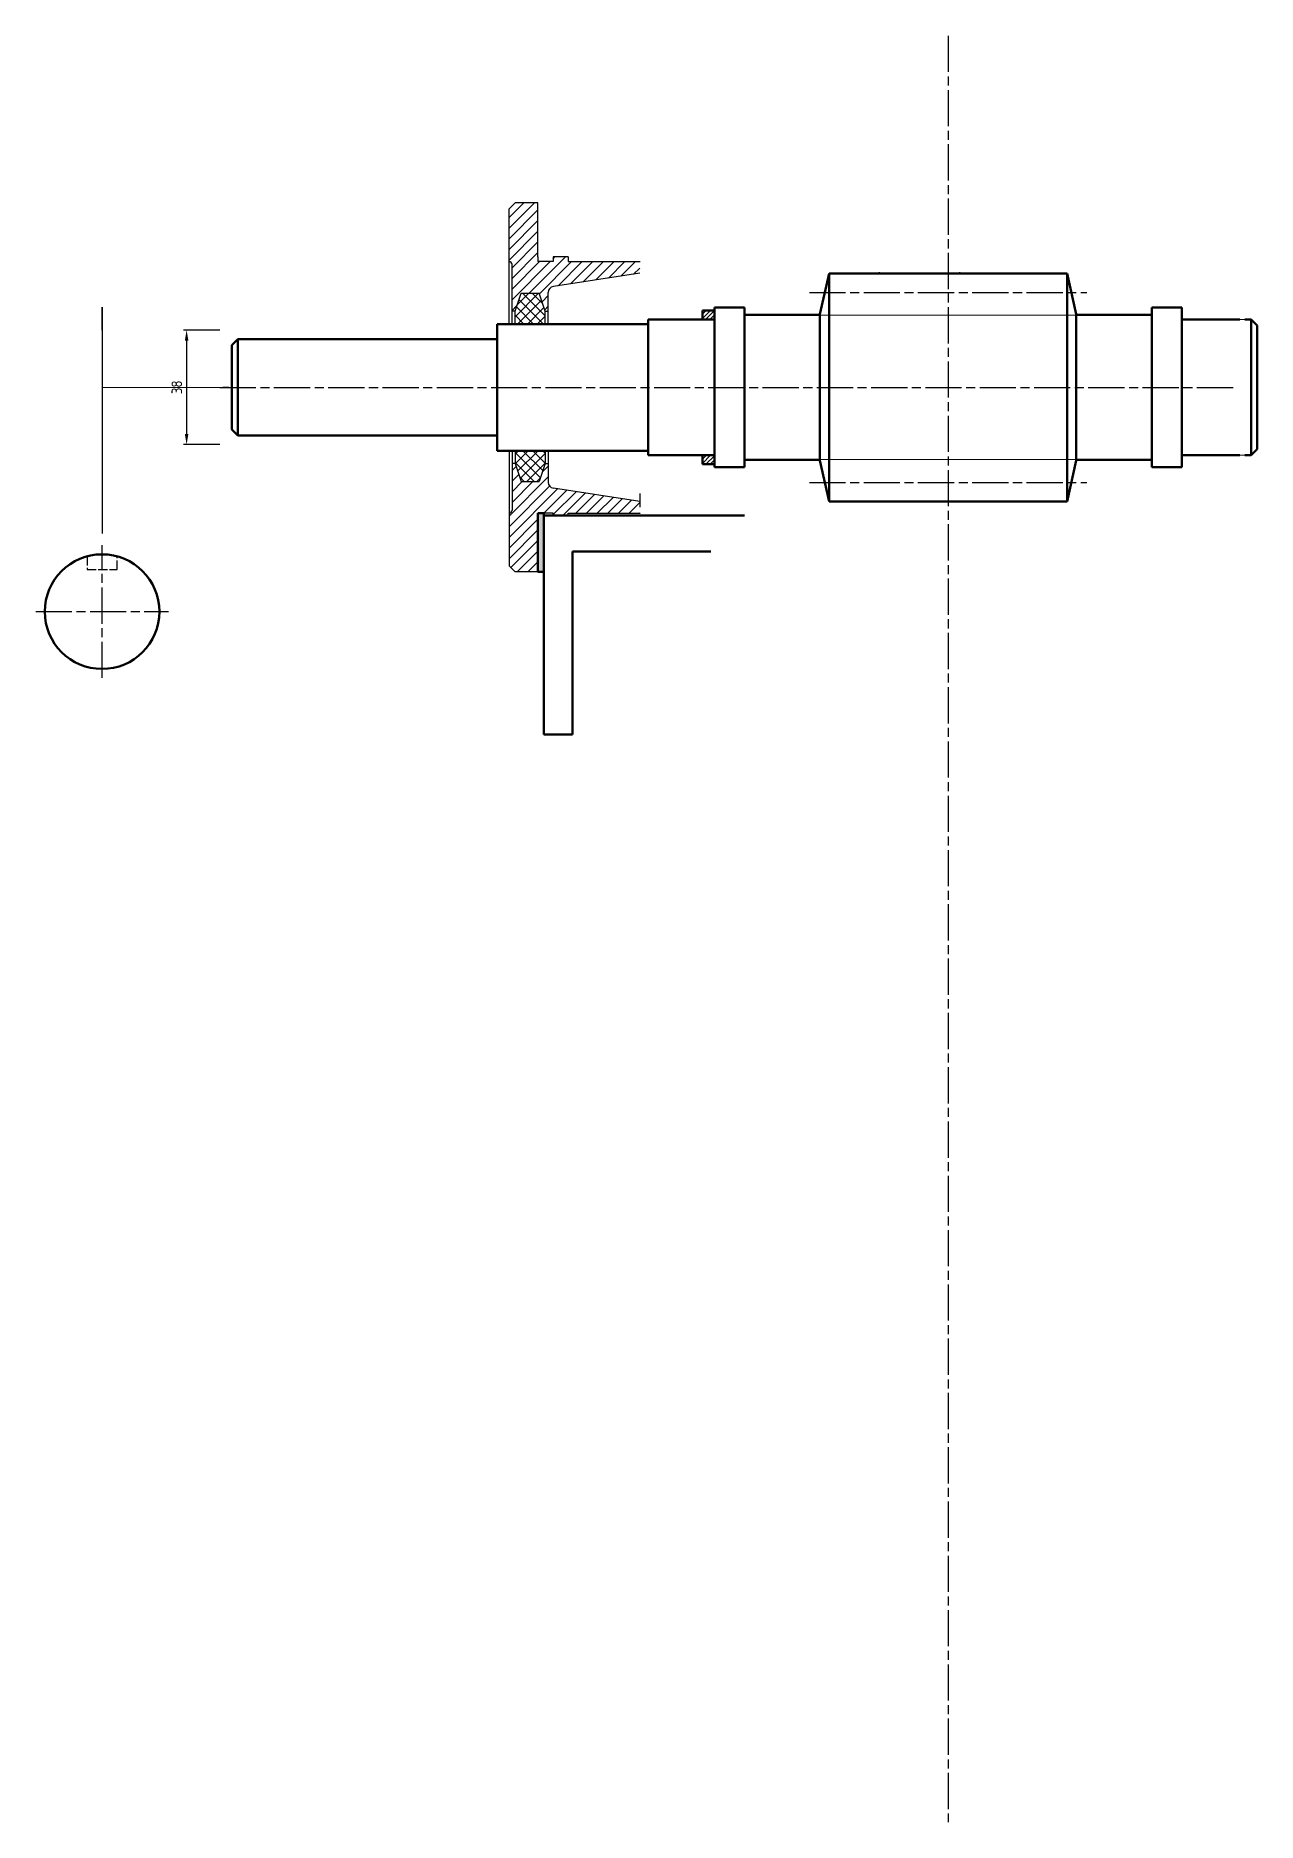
# Model space of a CAD drawing. Header units: millimetres. Extents: x 28 to 1166, y -194 to 659.
# Drawn here: x 761 to 1166, y -194 to 399 of the extents above; entities that cross this region are included whole.
import ezdxf

# ---------------------------------------------------------------- set-up
doc = ezdxf.new("R2010")
doc.units = ezdxf.units.MM
for name, pattern in [('AM_ISO02W050', [7.5, 6, -1.5]), ('AM_ISO02W050x2', [3.75, 3, -0.75]), ('AM_ISO08W050', [18, 12, -1.5, 3, -1.5])]:
    doc.linetypes.add(name, pattern=pattern)
for name, color, linetype, lineweight in [('AM_0', 7, 'Continuous', 50), ('AM_0N', 7, 'Continuous', 50), ('AM_3N', 6, 'AM_ISO02W050', 25), ('AM_4', 152, 'Continuous', 25), ('AM_5', 7, 'Continuous', 25), ('AM_7', 4, 'AM_ISO08W050', 25), ('AM_8', 1, 'Continuous', 25), ('AM_9', 253, 'Continuous', 0), ('实线', 7, 'Continuous', 30)]:
    doc.layers.add(name, color=color, linetype=linetype, lineweight=lineweight)
doc.styles.get("Standard").update_dxf_attribs({"font": 'ISOCP.SHX', "bigfont": 'gbcbig.shx'})
doc.dimstyles.new('AM_GB$0', dxfattribs={"dimtxt": 3.5, "dimasz": 3.5, "dimexe": 1, "dimexo": 1, "dimgap": 1.5, "dimtad": 1, "dimdsep": 46, "dimtxsty": 'Standard', "dimcen": 0, "dimclrd": 256, "dimclre": 256, "dimclrt": 7, "dimadec": 0, "dimazin": 2, "dimtp": 0.1, "dimtm": 0.1, "dimtfac": 0.71, "dimtdec": 3, "dimtmove": 0, "dimatfit": 3, "dimfxl": 1, "dimlwd": -1, "dimlwe": -1, "dimarcsym": 0})
pattern_1 = [(45, (0, 0), (-1.767767, 1.767767), [])]
pattern_2 = [(45, (0, 0), (-1.6263456, 1.6263456), []), (135, (0, 0), (-1.6263456, -1.6263456), [])]
pattern_3 = [(45, (0, 0), (-0.7071068, 0.7071068), [])]

msp = doc.modelspace()

# ---------------------------------------------------------------- blocks, each defined once
blk = doc.blocks.new('*D36')
at = {"layer": 'AM_5', "linetype": 'ByBlock', "transparency": 16777216}
for p, q in [((822.36, 301.11), (810.36, 301.11)), ((811.36, 297.61), (811.36, 266.61)), ((822.36, 263.11), (810.36, 263.11))]:
    blk.add_line(p, q, dxfattribs=at)
at = {"layer": 'AM_5', "transparency": 16777216}
for points in [[(810.77, 297.61), (811.94, 297.61), (811.36, 301.11)], [(810.77, 266.61), (811.94, 266.61), (811.36, 263.11)]]:
    blk.add_solid(points, dxfattribs=at)
at = {"layer": 'Defpoints', "color": 0, "transparency": 16777216}
for p in [(823.36, 301.11), (811.36, 263.11), (823.36, 263.11)]:
    blk.add_point(p, dxfattribs=at)
at = {"layer": 'AM_5', "color": 7, "transparency": 16777216, "insert": (808.11, 282.11), "char_height": 3.5, "attachment_point": 5, "rotation": 90}
blk.add_mtext('38', dxfattribs=at)

# ---------------------------------------------------------------- dimensions: what is measured, and where the dimension line sits
at = {"layer": 'AM_5'}
dim = msp.add_linear_dim(base=(811.358, 263.111), p1=(823.358, 301.111), p2=(823.358, 263.111), angle=90, dimstyle='AM_GB$0', override={"dimpost": ''}, dxfattribs=at)
dim.commit()
dim.dimension.update_dxf_attribs({"geometry": '*D36', "text_midpoint": (808.108, 282.111)})

# ---------------------------------------------------------------- hatches: boundary and pattern name
at = {"layer": 'AM_0', "true_color": 0x2776bb, "transparency": 33554569}
msp.add_hatch(color=152, dxfattribs=at).paths.add_polyline_path([(929.858, 240.391), (927.858, 240.391), (927.858, 220.891), (929.858, 220.891)])
at = {"layer": 'AM_8'}
h = msp.add_hatch(dxfattribs=at)
h.set_pattern_fill('_U', color=256, scale=2.5, angle=45, style=0, pattern_type=0)
h.set_pattern_definition(pattern_1)
edge = h.paths.add_edge_path()
edge.add_line((929.858, 323.831), (932.858, 323.831))
edge.add_line((932.858, 323.831), (932.858, 325.331))
edge.add_line((932.858, 325.331), (937.858, 325.331))
edge.add_line((937.858, 325.331), (937.858, 323.831))
edge.add_line((937.858, 323.831), (961.792, 323.831))
edge.add_arc((963.108, 323.111), 1.5, 151.314598, 180)
edge.add_line((961.608, 323.111), (961.608, 319.942))
edge.add_line((961.608, 319.942), (932.956, 315.563))
edge.add_arc((933.258, 313.586), 2, 98.689872, 180)
edge.add_line((931.258, 313.586), (931.258, 307.331))
edge.add_line((931.258, 307.331), (930.258, 307.331))
edge.add_line((930.258, 307.331), (928.258, 313.331))
edge.add_line((928.258, 313.331), (922.258, 313.331))
edge.add_line((922.258, 313.331), (920.258, 307.331))
edge.add_line((920.258, 307.331), (919.258, 307.331))
edge.add_line((919.258, 307.331), (919.258, 322.831))
edge.add_arc((918.258, 322.831), 1, 360, 450)
edge.add_line((918.258, 323.831), (918.258, 341.331))
edge.add_line((918.258, 341.331), (920.258, 343.331))
edge.add_line((920.258, 343.331), (927.858, 343.331))
edge.add_line((927.858, 343.331), (927.858, 323.831))
edge.add_line((927.858, 323.831), (929.858, 323.831))
h = msp.add_hatch(dxfattribs=at)
h.set_pattern_fill('_U', color=256, scale=2.3, angle=45, style=0, double=1, pattern_type=0)
h.set_pattern_definition(pattern_2)
h.paths.add_polyline_path([(920.258, 307.331), (922.258, 313.331), (928.258, 313.331), (930.258, 307.331), (930.258, 303.111), (920.258, 303.111)])
h = msp.add_hatch(dxfattribs=at)
h.set_pattern_fill('_U', color=256, angle=45, style=0, pattern_type=0)
h.set_pattern_definition(pattern_3)
h.paths.add_polyline_path([(982.358, 304.611), (986.358, 304.611), (986.358, 307.611), (982.358, 307.611)])
h = msp.add_hatch(dxfattribs=at)
h.set_pattern_fill('_U', color=256, scale=2.3, angle=45, style=0, double=1, pattern_type=0)
h.set_pattern_definition(pattern_2)
h.paths.add_polyline_path([(920.258, 256.891), (922.258, 250.891), (928.258, 250.891), (930.258, 256.891), (930.258, 261.111), (920.258, 261.111)])
h = msp.add_hatch(dxfattribs=at)
h.set_pattern_fill('_U', color=256, scale=2.5, angle=45, style=0, pattern_type=0)
h.set_pattern_definition(pattern_1)
edge = h.paths.add_edge_path()
edge.add_line((932.858, 239.611), (937.858, 239.611))
edge.add_line((937.858, 239.611), (937.858, 240.391))
edge.add_line((937.858, 240.391), (961.792, 240.391))
edge.add_arc((963.108, 241.111), 1.5, 180, 208.685402, ccw=False)
edge.add_line((961.608, 241.111), (961.608, 244.279))
edge.add_line((961.608, 244.279), (932.956, 248.658))
edge.add_arc((933.258, 250.635), 2, 180, 261.310128, ccw=False)
edge.add_line((931.258, 250.635), (931.258, 256.891))
edge.add_line((931.258, 256.891), (930.258, 256.891))
edge.add_line((930.258, 256.891), (928.258, 250.891))
edge.add_line((928.258, 250.891), (922.258, 250.891))
edge.add_line((922.258, 250.891), (920.258, 256.891))
edge.add_line((920.258, 256.891), (919.258, 256.891))
edge.add_line((919.258, 256.891), (919.258, 241.391))
edge.add_arc((918.258, 241.391), 1, -90, 0, ccw=False)
edge.add_line((918.258, 240.391), (918.258, 222.891))
edge.add_line((918.258, 222.891), (920.258, 220.891))
edge.add_line((920.258, 220.891), (927.858, 220.891))
edge.add_line((927.858, 220.891), (927.858, 240.391))
edge.add_line((927.858, 240.391), (929.858, 240.391))
edge.add_line((929.858, 240.391), (932.858, 240.391))
edge.add_line((932.858, 240.391), (932.858, 239.611))
h = msp.add_hatch(dxfattribs=at)
h.set_pattern_fill('_U', color=256, angle=45, style=0, pattern_type=0)
h.set_pattern_definition(pattern_3)
h.paths.add_polyline_path([(982.358, 259.611), (986.358, 259.611), (986.358, 256.611), (982.358, 256.611)])

# ---------------------------------------------------------------- linework, layer by layer
at = {"layer": 'AM_0'}
for p, q in [((1024.358, 319.911), (1021.358, 306.378)), ((1024.358, 319.911), (1024.358, 244.311)), ((1024.358, 319.911), (1103.358, 319.911)), ((1067.636, 319.911), (1096.358, 319.911)), ((1103.358, 319.911), (1103.358, 244.311)), ((1103.358, 319.911), (1106.358, 306.378)), ((986.358, 308.611), (996.358, 308.611)), ((986.358, 308.611), (986.358, 255.611)), ((996.358, 308.611), (996.358, 255.611)), ((1131.358, 308.611), (1141.358, 308.611)), ((1131.358, 308.611), (1131.358, 255.611)), ((1141.358, 308.611), (1141.358, 255.611)), ((914.358, 303.111), (964.358, 303.111)), ((914.358, 303.111), (914.358, 261.111)), ((964.358, 304.611), (964.358, 259.611)), ((964.358, 304.611), (986.358, 304.611)), ((964.358, 303.111), (964.358, 261.111)), ((986.358, 304.611), (986.358, 259.611)), ((996.358, 306.111), (1021.358, 306.111)), ((996.358, 306.111), (996.358, 258.111)), ((1021.358, 306.378), (1021.358, 257.843)), ((1021.358, 306.111), (1021.358, 258.111)), ((1106.358, 306.378), (1106.358, 257.843)), ((1106.358, 306.111), (1131.358, 306.111)), ((1106.358, 306.111), (1106.358, 258.111)), ((1131.358, 306.111), (1131.358, 258.111)), ((1141.358, 304.611), (1160.558, 304.611)), ((1141.358, 304.611), (1141.358, 259.611)), ((1162.258, 304.611), (1164.358, 304.611)), ((1164.358, 304.611), (1164.358, 259.611)), ((1164.358, 304.611), (1166.358, 302.611)), ((1166.358, 302.611), (1166.358, 261.611)), ((828.358, 298.111), (826.358, 296.111)), ((828.358, 298.111), (914.358, 298.111)), ((828.358, 298.111), (828.358, 266.111)), ((914.358, 298.111), (914.358, 266.111)), ((826.358, 296.111), (826.358, 268.111)), ((828.358, 266.111), (826.358, 268.111)), ((828.358, 266.111), (914.358, 266.111)), ((914.358, 261.111), (964.358, 261.111)), ((1164.358, 259.611), (1166.358, 261.611)), ((964.358, 259.611), (986.358, 259.611)), ((986.358, 255.611), (996.358, 255.611)), ((996.358, 258.111), (1021.358, 258.111)), ((1024.358, 244.311), (1021.358, 257.843)), ((1103.358, 244.311), (1106.358, 257.843)), ((1106.358, 258.111), (1131.358, 258.111)), ((1131.358, 255.611), (1141.358, 255.611)), ((1141.358, 259.611), (1160.558, 259.611)), ((1162.258, 259.611), (1164.358, 259.611)), ((1024.358, 244.311), (1103.358, 244.311)), ((929.858, 240.391), (927.858, 240.391)), ((927.858, 240.391), (927.858, 220.891)), ((929.858, 220.891), (929.858, 240.391)), ((929.858, 239.611), (996.358, 239.611)), ((929.858, 239.611), (929.858, 167.037)), ((939.258, 167.037), (939.258, 227.631)), ((939.258, 227.631), (985.208, 227.631)), ((927.858, 220.891), (929.858, 220.891)), ((929.858, 167.037), (939.258, 167.037))]:
    msp.add_line(p, q, dxfattribs=at)
for points in [[(982.358, 307.611), (986.358, 307.611), (986.358, 304.611), (982.358, 304.611)], [(982.358, 256.611), (986.358, 256.611), (986.358, 259.611), (982.358, 259.611)]]:
    msp.add_lwpolyline(points, close=True, dxfattribs=at)
for p in [(1041.004, 319.911), (1067.636, 319.911)]:
    msp.add_point(p, dxfattribs=at)
at = {"layer": 'AM_0N'}
msp.add_circle((783.332, 207.74), 19, dxfattribs=at)
at = {"layer": 'AM_3N', "linetype": 'AM_ISO02W050x2'}
for p, q in [((778.332, 226.07), (778.332, 221.74)), ((788.332, 221.74), (788.332, 226.07)), ((778.332, 221.74), (788.332, 221.74))]:
    msp.add_line(p, q, dxfattribs=at)
at = {"layer": 'AM_4'}
for p, q in [((783.332, 308.711), (783.332, 233.604)), ((783.332, 301.111), (783.332, 308.711)), ((825.332, 282.111), (823.358, 282.111))]:
    msp.add_line(p, q, dxfattribs=at)
at = {"layer": 'AM_7'}
for p, q in [((1063.858, 398.694), (1063.858, -193.667)), ((1017.858, 313.611), (1109.858, 313.611)), ((822.332, 282.111), (1158.332, 282.111)), ((1017.858, 250.611), (1109.858, 250.611)), ((783.332, 185.74), (783.332, 229.74)), ((761.332, 207.74), (805.332, 207.74))]:
    msp.add_line(p, q, dxfattribs=at)
at = {"layer": 'AM_9'}
for p, q in [((1021.358, 306.051), (1106.358, 306.051)), ((1160.558, 304.611), (1162.258, 304.611)), ((783.332, 282.111), (783.332, 301.111)), ((823.358, 282.111), (783.332, 282.111)), ((1021.358, 258.171), (1106.358, 258.171)), ((1160.558, 259.611), (1162.258, 259.611))]:
    msp.add_line(p, q, dxfattribs=at)
at = {"layer": '实线'}
for p, q in [((918.258, 341.331), (920.258, 343.331)), ((918.258, 325.331), (918.258, 341.331)), ((927.858, 343.331), (920.258, 343.331)), ((927.858, 325.331), (927.858, 343.331)), ((918.258, 303.111), (918.258, 325.331)), ((919.258, 303.111), (919.258, 322.831)), ((927.858, 325.331), (927.858, 323.831)), ((929.858, 323.831), (927.858, 323.831)), ((932.858, 323.831), (929.858, 323.831)), ((937.858, 325.331), (932.858, 325.331)), ((932.858, 325.331), (932.858, 323.831)), ((961.608, 319.942), (932.956, 315.563)), ((937.858, 325.331), (937.858, 323.831)), ((937.858, 323.831), (961.792, 323.831)), ((920.258, 307.331), (922.258, 313.331)), ((922.258, 313.331), (928.258, 313.331)), ((930.258, 307.331), (928.258, 313.331)), ((931.258, 303.111), (931.258, 313.586)), ((920.258, 307.331), (919.258, 307.331)), ((920.258, 303.111), (920.258, 307.331)), ((930.258, 307.331), (931.258, 307.331)), ((930.258, 303.111), (930.258, 307.331)), ((918.258, 261.111), (918.258, 238.891)), ((919.258, 261.111), (919.258, 241.391)), ((920.258, 261.111), (920.258, 256.891)), ((930.258, 261.111), (930.258, 256.891)), ((931.258, 261.111), (931.258, 250.635)), ((920.258, 256.891), (919.258, 256.891)), ((920.258, 256.891), (922.258, 250.891)), ((930.258, 256.891), (928.258, 250.891)), ((930.258, 256.891), (931.258, 256.891)), ((922.258, 250.891), (928.258, 250.891)), ((961.608, 244.279), (932.956, 248.658)), ((961.608, 246.891), (961.608, 242.391)), ((918.258, 238.891), (918.258, 222.891)), ((927.858, 238.891), (927.858, 240.391)), ((929.858, 240.391), (927.858, 240.391)), ((927.858, 238.891), (927.858, 220.891)), ((932.858, 240.391), (929.858, 240.391)), ((932.858, 239.611), (932.858, 240.391)), ((937.858, 240.391), (961.792, 240.391)), ((937.858, 239.611), (937.858, 240.391)), ((918.258, 222.891), (920.258, 220.891)), ((927.858, 220.891), (920.258, 220.891))]:
    msp.add_line(p, q, dxfattribs=at)
for centre, radius, start, end in [((918.258, 322.831), 1, 0, 90), ((933.258, 313.586), 2, 98.689872, 180), ((933.258, 250.635), 2, 180, 261.310128), ((918.258, 241.391), 1, 270, 0)]:
    msp.add_arc(centre, radius, start, end, dxfattribs=at)

msp.set_redraw_order([(e.dxf.handle, doc.entitydb.next_handle()) for e in msp.query("TEXT MTEXT ATTDEF DIMENSION ARC_DIMENSION")])  # texts and dimensions are drawn at this point

doc.saveas('drawing.dxf')
